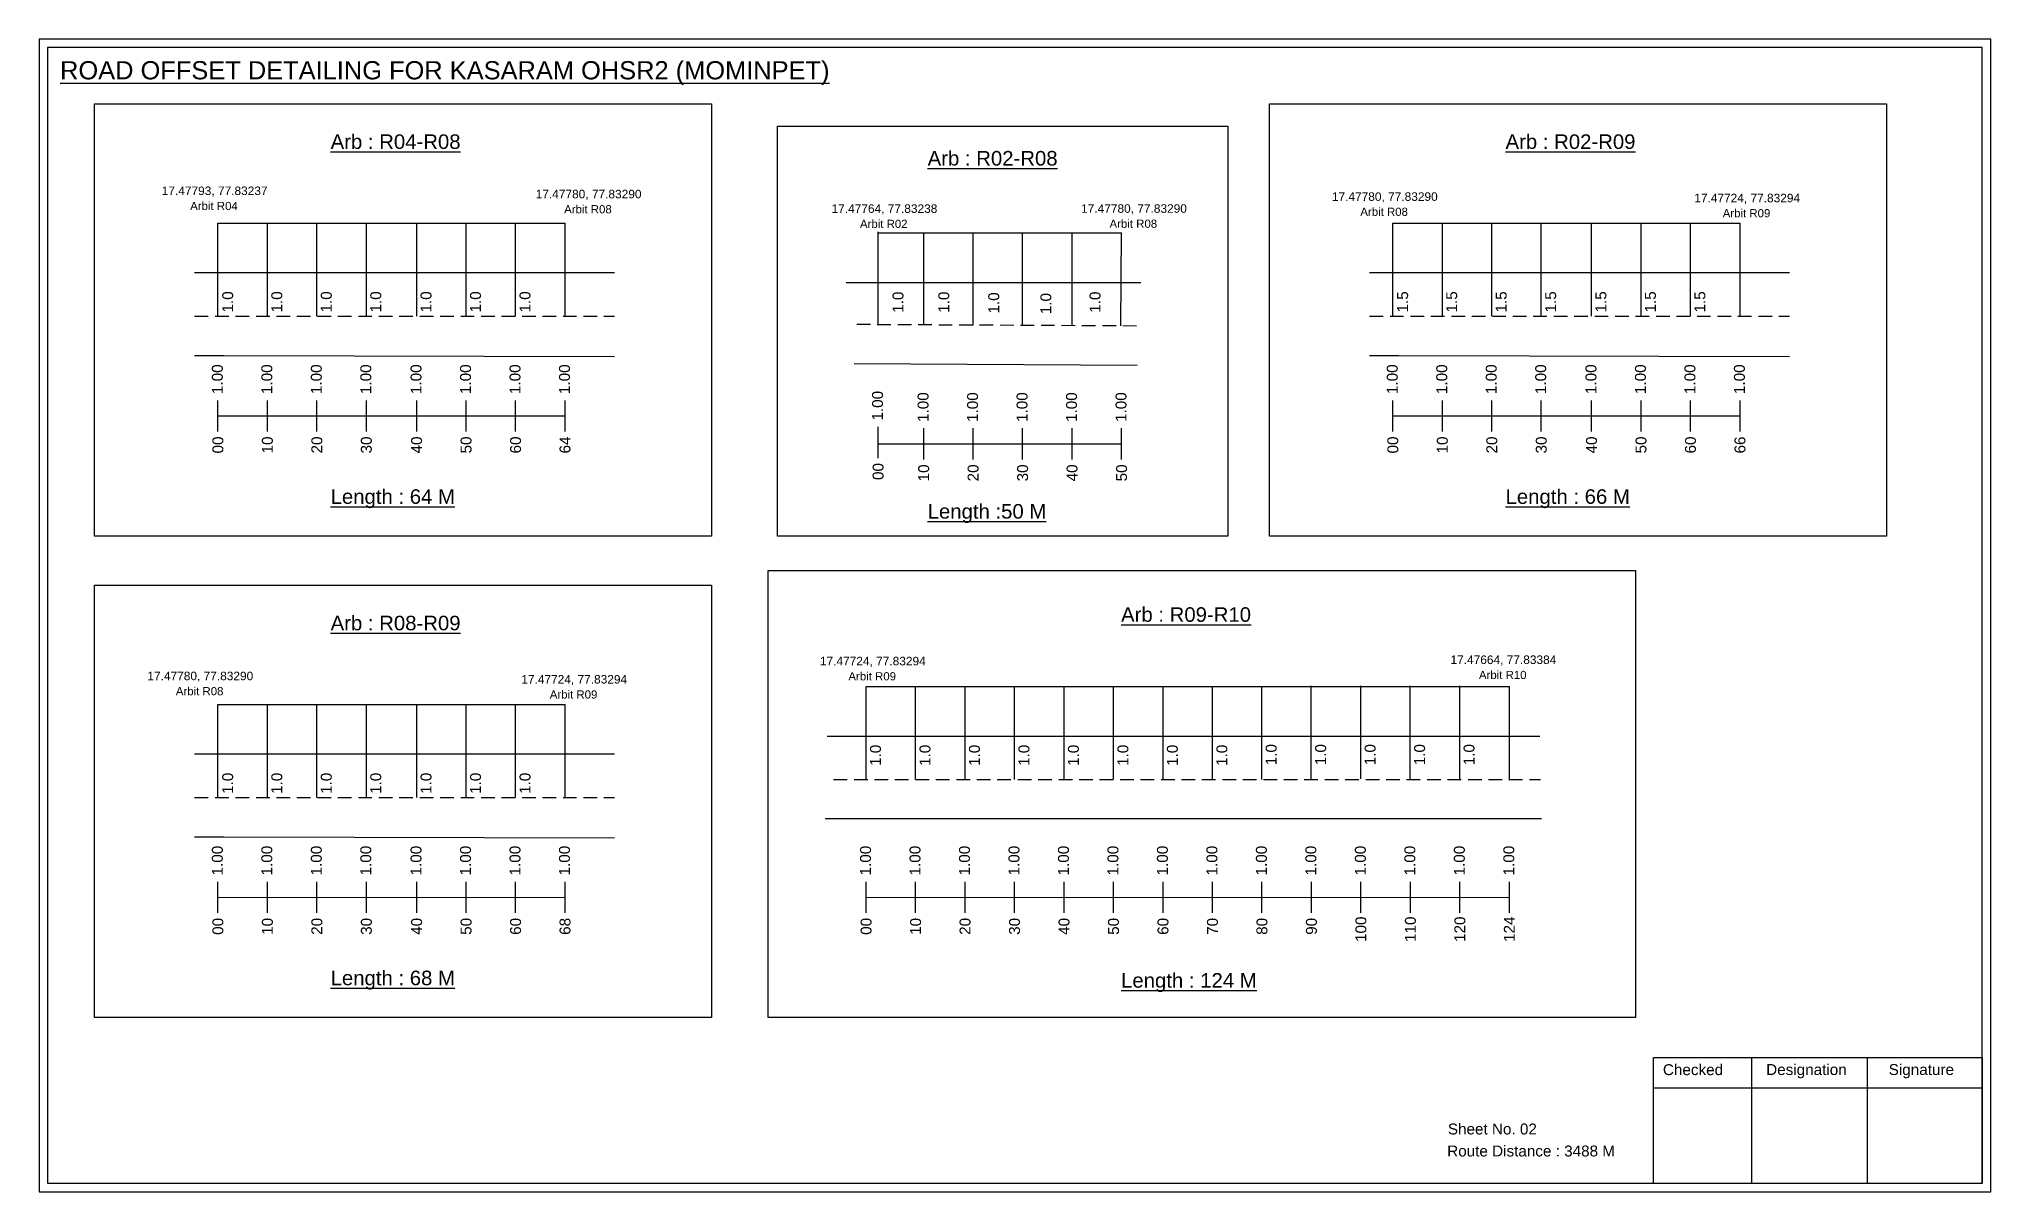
# Model space of a CAD drawing. Header units: inches. Extents: x 1472 to 9278, y 30 to 1360.
# Drawn here: x 5941 to 6478, y 164 to 480 of the extents above; entities that cross this region are included whole.
import ezdxf

# ---------------------------------------------------------------- set-up
doc = ezdxf.new("R2010")
doc.units = ezdxf.units.IN
doc.header["$MEASUREMENT"] = 0
doc.linetypes.add('DASHED2', pattern=[0.375, 0.25, -0.125])
for name, color, linetype in [('PDF_Geometry', 7, 'Continuous'), ('PDF_Text', 5, 'Continuous'), ('pipe', 5, 'Continuous')]:
    doc.layers.add(name, color=color, linetype=linetype)
doc.styles.add('PDF Arial', font='arial.ttf')
doc.styles.get("Standard").update_dxf_attribs({"font": 'arial.ttf'})

msp = doc.modelspace()

# ---------------------------------------------------------------- texts
at = {"color": 242, "true_color": 0xcd2027}
for s, height, p in [('%%UROAD OFFSET DETAILING FOR KASARAM OHSR2 (MOMINPET)', 5, (5947.17, 469.15)), ('%%UArb : R04-R08', 4, (6021.53, 450.04)), ('%%UArb : R02-R09', 4, (6344.45, 450.04)), ('%%UArb : R02-R08', 4, (6185.62, 445.48)), ('%%ULength : 64 M', 4, (6021.53, 352.54)), ('%%ULength : 66 M', 4, (6344.45, 352.54)), ('%%ULength :50 M', 4, (6185.62, 348.48)), ('%%UArb : R08-R09', 4, (6021.53, 317.8)), ('%%UArb : R09-R10', 4, (6238.78, 320.13)), ('%%ULength : 68 M', 4, (6021.53, 220.3)), ('%%ULength : 124 M', 4, (6238.78, 219.63))]:
    msp.add_text(s, height=height, dxfattribs=at).set_placement(p)
at = {"color": 5}
for s, height, p in [('17.47793, 77.83237', 2.34, (5975.11, 437.37)), ('Arbit R04', 2.246, (5982.93, 433.25)), ('17.47780, 77.83290', 2.34, (6077.89, 436.48)), ('Arbit R08', 2.246, (6085.71, 432.35)), ('17.47764, 77.83238', 2.34, (6159.2, 432.47)), ('17.47780, 77.83290', 2.34, (6227.79, 432.5)), ('17.47780, 77.83290', 2.34, (6296.72, 435.78)), ('17.47724, 77.83294', 2.34, (6396.32, 435.39)), ('Arbit R02', 2.246, (6167.02, 428.34)), ('Arbit R08', 2.246, (6235.61, 428.38)), ('Arbit R08', 2.246, (6304.54, 431.65)), ('Arbit R09', 2.246, (6404.14, 431.26)), ('17.47780, 77.83290', 2.34, (5971.17, 304.09)), ('17.47724, 77.83294', 2.34, (6156.01, 308.18)), ('Arbit R09', 2.246, (6163.84, 304.05)), ('17.47664, 77.83384', 2.34, (6329.32, 308.55)), ('Arbit R10', 2.246, (6337.14, 304.42)), ('Arbit R08', 2.246, (5978.99, 299.96)), ('17.47724, 77.83294', 2.34, (6073.94, 303.18)), ('Arbit R09', 2.246, (6081.76, 299.05))]:
    msp.add_text(s, height=height, dxfattribs=at).set_placement(p)
for s, p in [('1.0', (5994.74, 405.1)), ('1.0', (6008.23, 405.1)), ('1.0', (6021.83, 405.1)), ('1.0', (6035.43, 405.1)), ('1.0', (6049.25, 405.1)), ('1.0', (6062.85, 405.1)), ('1.0', (6076.45, 405.1)), ('1.0', (6178.97, 405.02)), ('1.0', (6191.55, 405.02)), ('1.0', (6205.28, 404.82)), ('1.0', (6219.6, 404.63)), ('1.0', (6233.12, 405.04)), ('1.5', (6317.66, 405.1)), ('1.5', (6331.15, 405.1)), ('1.5', (6344.75, 405.1)), ('1.5', (6358.35, 405.1)), ('1.5', (6372.16, 405.1)), ('1.5', (6385.76, 405.1)), ('1.5', (6399.36, 405.1)), ('1.0', (6172.78, 280.54)), ('1.0', (6186.38, 280.54)), ('1.0', (6199.98, 280.54)), ('1.0', (6213.58, 280.54)), ('1.0', (6227.18, 280.54)), ('1.0', (6240.78, 280.54)), ('1.0', (6254.38, 280.54)), ('1.0', (6267.98, 280.54)), ('1.0', (6281.52, 280.72)), ('1.0', (6295.12, 280.72)), ('1.0', (6308.72, 280.72)), ('1.0', (6322.32, 280.72)), ('1.0', (6335.92, 280.72)), ('1.0', (5994.74, 272.85)), ('1.0', (6008.23, 272.85)), ('1.0', (6021.83, 272.85)), ('1.0', (6035.43, 272.85)), ('1.0', (6049.25, 272.85)), ('1.0', (6062.85, 272.85)), ('1.0', (6076.45, 272.85))]:
    msp.add_text(s, height=3, rotation=90).set_placement(p)
at = {"color": 217, "true_color": 0x93278f}
for s, p in [('1.00', (5991.89, 382.7)), ('1.00', (6005.49, 382.7)), ('1.00', (6019.09, 382.7)), ('1.00', (6032.69, 382.7)), ('1.00', (6046.5, 382.7)), ('1.00', (6060.1, 382.7)), ('1.00', (6073.7, 382.7)), ('1.00', (6087.3, 382.7)), ('1.00', (6314.81, 382.7)), ('1.00', (6328.41, 382.7)), ('1.00', (6342.01, 382.7)), ('1.00', (6355.61, 382.7)), ('1.00', (6369.42, 382.7)), ('1.00', (6383.02, 382.7)), ('1.00', (6396.62, 382.7)), ('1.00', (6410.22, 382.7)), ('1.00', (6173.34, 375.42)), ('1.00', (6185.86, 375.03)), ('1.00', (6199.46, 375.03)), ('1.00', (6213.06, 375.03)), ('1.00', (6226.66, 375.03)), ('1.00', (6240.26, 375.03)), ('00', (5992.04, 366.38)), ('10', (6005.64, 366.38)), ('20', (6019.24, 366.38)), ('30', (6032.84, 366.38)), ('40', (6046.65, 366.38)), ('50', (6060.25, 366.38)), ('60', (6073.85, 366.38)), ('64', (6087.45, 366.38)), ('00', (6314.96, 366.38)), ('10', (6328.56, 366.38)), ('20', (6342.16, 366.38)), ('30', (6355.76, 366.38)), ('40', (6369.57, 366.38)), ('50', (6383.17, 366.38)), ('60', (6396.77, 366.38)), ('66', (6410.37, 366.38)), ('00', (6173.49, 359.09)), ('10', (6186.01, 358.71)), ('20', (6199.61, 358.71)), ('30', (6213.21, 358.71)), ('40', (6226.81, 358.71)), ('50', (6240.41, 358.71)), ('1.00', (5991.89, 250.46)), ('1.00', (6005.49, 250.46)), ('1.00', (6019.09, 250.46)), ('1.00', (6032.69, 250.46)), ('1.00', (6046.5, 250.46)), ('1.00', (6060.1, 250.46)), ('1.00', (6073.7, 250.46)), ('1.00', (6087.3, 250.46)), ('1.00', (6170.04, 250.46)), ('1.00', (6183.64, 250.46)), ('1.00', (6197.24, 250.46)), ('1.00', (6210.84, 250.46)), ('1.00', (6224.44, 250.46)), ('1.00', (6238.04, 250.46)), ('1.00', (6251.64, 250.46)), ('1.00', (6265.24, 250.46)), ('1.00', (6278.84, 250.46)), ('1.00', (6292.44, 250.46)), ('1.00', (6306.04, 250.46)), ('1.00', (6319.64, 250.46)), ('1.00', (6333.24, 250.46)), ('1.00', (6346.84, 250.46)), ('00', (5992.04, 234.14)), ('10', (6005.64, 234.14)), ('20', (6019.24, 234.14)), ('30', (6032.84, 234.14)), ('40', (6046.65, 234.14)), ('50', (6060.25, 234.14)), ('60', (6073.85, 234.14)), ('68', (6087.45, 234.14)), ('00', (6170.19, 234.14)), ('10', (6183.79, 234.14)), ('20', (6197.39, 234.14)), ('30', (6210.99, 234.14)), ('40', (6224.59, 234.14)), ('50', (6238.19, 234.14)), ('60', (6251.79, 234.14)), ('70', (6265.39, 234.14)), ('80', (6278.99, 234.14)), ('90', (6292.59, 234.14)), ('100', (6306.19, 232.18)), ('110', (6319.79, 232.18)), ('120', (6333.39, 232.18)), ('124', (6346.99, 232.18))]:
    msp.add_text(s, height=3, rotation=90, dxfattribs=at).set_placement(p)
for s, p in [('Sheet No. 02', (6328.6, 179.31)), ('Route Distance : 3488 M', (6328.41, 173.26))]:
    msp.add_text(s, height=3).set_placement(p)
at = {"layer": 'PDF_Text', "color": 7, "attachment_point": 7, "style": 'PDF Arial'}
for s, insert, char_height in [('Checked', (6387.7, 195.56), 3.001), ('Designation', (6416.08, 194.73), 3.0006), ('Signature', (6449.76, 194.73), 3.001)]:
    msp.add_mtext(s, dxfattribs=dict(at, insert=insert, char_height=char_height))

# ---------------------------------------------------------------- linework, layer by layer
at = {"color": 5}
for p, q in [((5990.56, 429.63), (6085.98, 429.64)), ((6313.48, 429.63), (6408.9, 429.64)), ((6172.01, 426.97), (6238.93, 426.97)), ((6168.71, 302.4), (6345.51, 302.4)), ((5990.56, 297.39), (6085.98, 297.39))]:
    msp.add_line(p, q, dxfattribs=at)
for p, q in [((5990.56, 404.1), (5990.56, 429.64)), ((6004.16, 404.1), (6004.16, 429.64)), ((6017.76, 404.1), (6017.76, 429.64)), ((6031.36, 404.1), (6031.36, 429.64)), ((6045.18, 404.1), (6045.18, 429.64)), ((6058.78, 404.1), (6058.78, 429.64)), ((6072.38, 404.1), (6072.38, 429.64)), ((6085.98, 404.1), (6085.98, 429.64)), ((6313.48, 404.1), (6313.48, 429.64)), ((6327.08, 404.1), (6327.08, 429.64)), ((6340.68, 404.1), (6340.68, 429.64)), ((6354.28, 404.1), (6354.28, 429.64)), ((6368.1, 404.1), (6368.1, 429.64)), ((6381.7, 404.1), (6381.7, 429.64)), ((6395.3, 404.1), (6395.3, 429.64)), ((6408.9, 404.1), (6408.9, 429.64)), ((6172.01, 401.73), (6172.01, 427.27)), ((6184.53, 401.68), (6184.53, 426.97)), ((6198.13, 401.63), (6198.13, 426.97)), ((6211.73, 401.69), (6211.73, 426.97)), ((6225.33, 401.43), (6225.33, 426.97)), ((6238.71, 401.47), (6238.93, 426.97)), ((6099.58, 415.98), (5984.15, 415.98)), ((6244.18, 413.3), (6163.23, 413.3)), ((6422.5, 415.98), (6307.07, 415.98)), ((5984.15, 393.3), (5992.21, 393.3)), ((5992.21, 393.3), (6099.58, 393)), ((6307.07, 393.3), (6315.13, 393.3)), ((6315.13, 393.3), (6422.5, 393)), ((6165.44, 391.09), (6243.17, 390.66)), ((6168.71, 276.86), (6168.71, 302.4)), ((6182.31, 276.86), (6182.31, 302.4)), ((6195.91, 276.86), (6195.91, 302.4)), ((6209.51, 276.86), (6209.51, 302.4)), ((6223.11, 276.86), (6223.11, 302.4)), ((6236.71, 276.86), (6236.71, 302.4)), ((6250.31, 276.86), (6250.31, 302.4)), ((6263.91, 276.86), (6263.91, 302.4)), ((6277.51, 276.86), (6277.51, 302.4)), ((6291.05, 277.04), (6291.05, 302.58)), ((6304.65, 277.04), (6304.65, 302.58)), ((6318.25, 277.04), (6318.25, 302.58)), ((6331.85, 277.04), (6331.85, 302.58)), ((6345.51, 276.86), (6345.51, 302.4)), ((5990.56, 271.85), (5990.56, 297.39)), ((6004.16, 271.85), (6004.16, 297.39)), ((6017.76, 271.85), (6017.76, 297.39)), ((6031.36, 271.85), (6031.36, 297.39)), ((6045.18, 271.85), (6045.18, 297.39)), ((6058.78, 271.85), (6058.78, 297.39)), ((6072.38, 271.85), (6072.38, 297.39)), ((6085.98, 271.85), (6085.98, 297.39)), ((6158.01, 288.75), (6353.89, 288.75)), ((6099.58, 283.74), (5984.15, 283.74)), ((6157.47, 266.06), (6354.3, 266.1)), ((5984.15, 261.05), (5992.21, 261.05)), ((5992.21, 261.05), (6099.58, 260.76))]:
    msp.add_line(p, q)
at = {"linetype": 'DASHED2', "ltscale": 15}
for p, q in [((5984.15, 404.1), (6099.58, 404.1)), ((6307.07, 404.1), (6422.5, 404.1)), ((6166.15, 401.88), (6244.44, 401.47)), ((6159.76, 276.86), (6354.04, 276.86)), ((5984.15, 271.85), (6099.58, 271.85))]:
    msp.add_line(p, q, dxfattribs=at)
at = {"color": 217, "true_color": 0x93278f}
for p, q in [((5990.56, 372.41), (5990.56, 380.96)), ((6004.16, 372.41), (6004.16, 380.96)), ((6017.76, 372.41), (6017.76, 380.96)), ((6031.36, 372.41), (6031.36, 380.96)), ((6045.18, 372.41), (6045.18, 380.96)), ((6058.78, 372.41), (6058.78, 380.96)), ((6072.38, 372.41), (6072.38, 380.96)), ((6085.98, 372.41), (6085.98, 380.96)), ((6313.48, 372.41), (6313.48, 380.96)), ((6327.08, 372.41), (6327.08, 380.96)), ((6340.68, 372.41), (6340.68, 380.96)), ((6354.28, 372.41), (6354.28, 380.96)), ((6368.1, 372.41), (6368.1, 380.96)), ((6381.7, 372.41), (6381.7, 380.96)), ((6395.3, 372.41), (6395.3, 380.96)), ((6408.9, 372.41), (6408.9, 380.96)), ((5990.56, 376.68), (6085.98, 376.74)), ((6313.48, 376.68), (6408.9, 376.74)), ((6172.01, 365.12), (6172.01, 373.68)), ((6184.53, 364.73), (6184.53, 373.29)), ((6198.13, 364.73), (6198.13, 373.29)), ((6211.73, 364.73), (6211.73, 373.29)), ((6225.33, 364.73), (6225.33, 373.29)), ((6238.93, 364.73), (6238.93, 373.29)), ((6172.01, 369), (6238.93, 369.02)), ((5990.56, 240.16), (5990.56, 248.72)), ((6004.16, 240.16), (6004.16, 248.72)), ((6017.76, 240.16), (6017.76, 248.72)), ((6031.36, 240.16), (6031.36, 248.72)), ((6045.18, 240.16), (6045.18, 248.72)), ((6058.78, 240.16), (6058.78, 248.72)), ((6072.38, 240.16), (6072.38, 248.72)), ((6085.98, 240.16), (6085.98, 248.72)), ((6168.71, 240.16), (6168.71, 248.72)), ((6182.31, 240.16), (6182.31, 248.72)), ((6195.91, 240.16), (6195.91, 248.72)), ((6209.51, 240.16), (6209.51, 248.72)), ((6223.11, 240.16), (6223.11, 248.72)), ((6236.71, 240.16), (6236.71, 248.72)), ((6250.31, 240.16), (6250.31, 248.72)), ((6263.91, 240.16), (6263.91, 248.72)), ((6277.51, 240.16), (6277.51, 248.72)), ((6291.11, 240.16), (6291.11, 248.72)), ((6304.71, 240.16), (6304.71, 248.72)), ((6318.31, 240.16), (6318.31, 248.72)), ((6331.91, 240.16), (6331.91, 248.72)), ((6345.51, 240.16), (6345.51, 248.72)), ((5990.56, 244.43), (6085.98, 244.49)), ((6168.71, 244.43), (6345.51, 244.49))]:
    msp.add_line(p, q, dxfattribs=at)
for points in [[(5956.64, 462.47), (6126.25, 462.47), (6126.25, 343.65), (5956.64, 343.65)], [(6279.55, 462.47), (6449.17, 462.47), (6449.17, 343.65), (6279.55, 343.65)], [(6144.31, 456.33), (6268.11, 456.33), (6268.11, 343.65), (6144.31, 343.65)], [(5956.64, 330.22), (6126.25, 330.22), (6126.25, 211.4), (5956.64, 211.4)]]:
    msp.add_lwpolyline(points, close=True)
at = {"layer": 'PDF_Geometry'}
for points in [[(5941.39, 480.22), (5941.39, 163.51), (6477.86, 163.51), (6477.86, 480.22)], [(5943.71, 477.9), (5943.71, 165.93), (6475.44, 165.93), (6475.44, 477.9)]]:
    msp.add_lwpolyline(points, close=True, dxfattribs=at)
at = {"layer": 'PDF_Geometry', "color": 242, "true_color": 0xcc1f26}
msp.add_lwpolyline([(6475.44, 165.84), (6385.1, 165.84), (6385.1, 200.45), (6475.44, 200.45)], close=True, dxfattribs=at)
for points in [[(6412.08, 200.45), (6412.08, 165.84)], [(6443.81, 200.45), (6443.81, 165.84)], [(6385.1, 192.08), (6475.44, 192.08)]]:
    msp.add_lwpolyline(points, dxfattribs=at)
at = {"layer": 'pipe', "color": 0}
msp.add_lwpolyline([(6141.81, 334.26), (6380.13, 334.26), (6380.13, 211.4), (6141.81, 211.4)], close=True, dxfattribs=at)

msp.set_redraw_order([(e.dxf.handle, doc.entitydb.next_handle()) for e in msp.query("TEXT MTEXT ATTDEF DIMENSION ARC_DIMENSION")])  # texts and dimensions are drawn at this point

doc.saveas('drawing.dxf')
